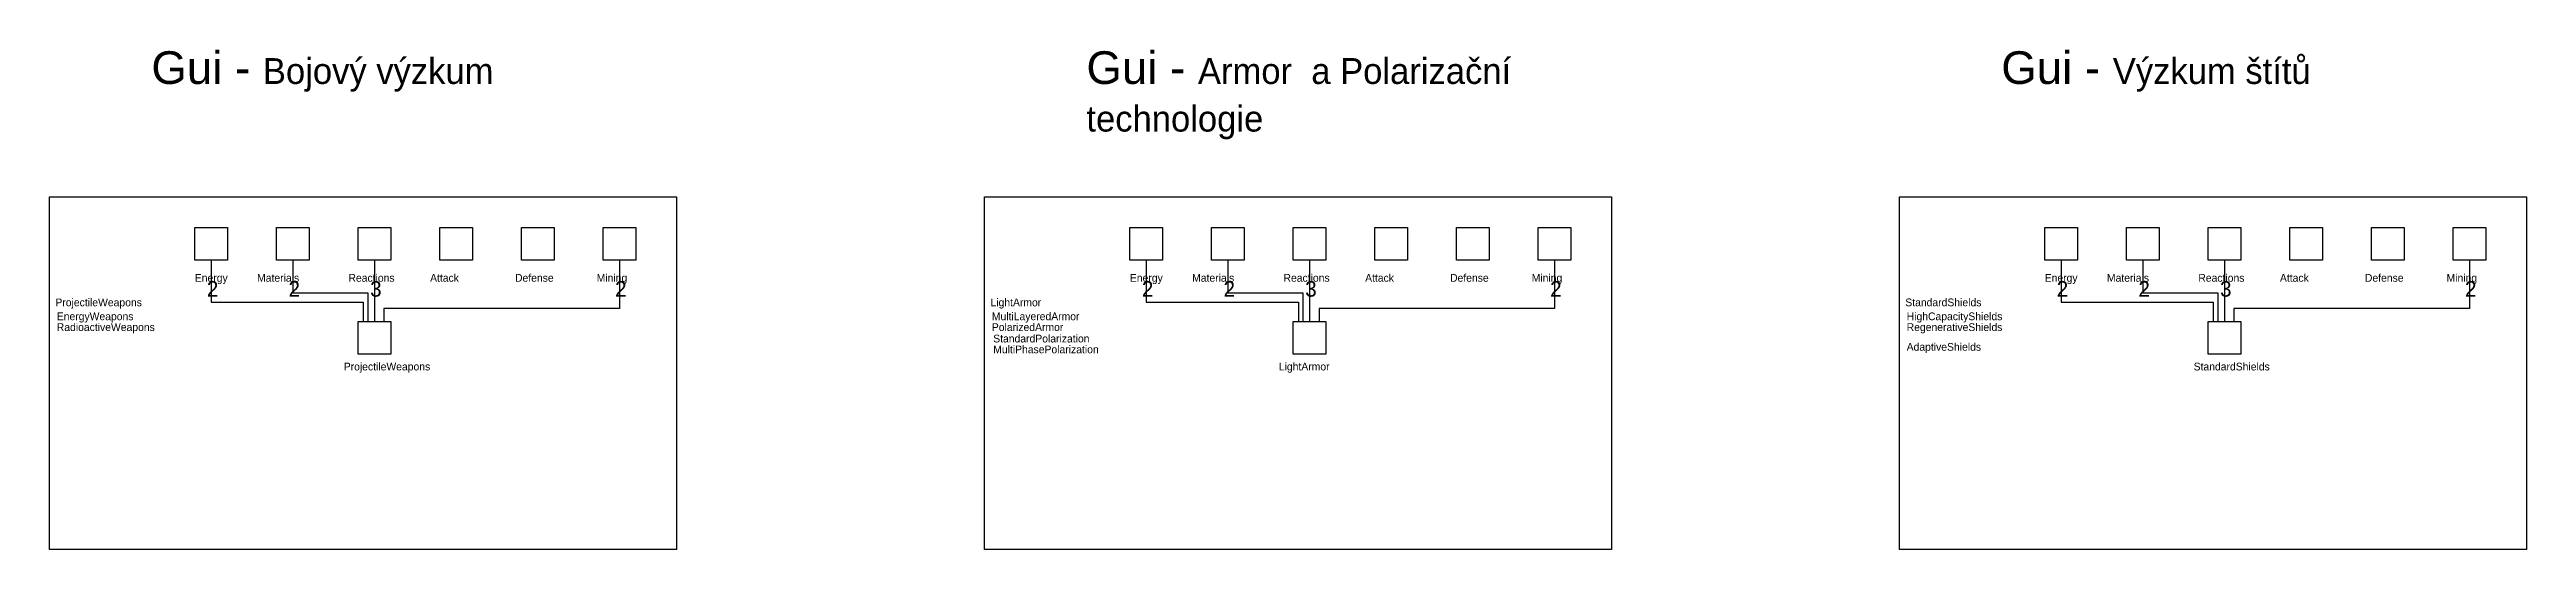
# Model space of a CAD drawing. Header units: millimetres. Extents: x 33057 to 249580, y -15894 to 47997.
# Drawn here: x 63393 to 70977, y -658 to 873 of the extents above; entities that cross this region are included whole.
import ezdxf

# ---------------------------------------------------------------- set-up
doc = ezdxf.new("R2010")
doc.units = ezdxf.units.MM
for name, color, linetype in [('Kce', 9, 'Continuous'), ('Prvky', 103, 'Continuous'), ('základní', 4, 'Continuous')]:
    doc.layers.add(name, color=color, linetype=linetype)
doc.layers.add('Layer2', color=231, linetype='Continuous', plot=False)
doc.layers.add('Obrys', color=253, linetype='Continuous', lineweight=30)
doc.styles.get("Standard").update_dxf_attribs({"font": 'arial.ttf'})

msp = doc.modelspace()

# ---------------------------------------------------------------- texts
at = {"layer": 'Obrys', "char_height": 100, "attachment_point": 1}
for s, insert in [('Gui - {\\fCascadia Mono|b0|i0|c238|p49;\\H0.79167x;\\C96;\\c32768;Bojový výzkum}', (63704.4, 867.3)), ('Gui - {\\fCascadia Mono|b0|i0|c238|p49;\\H0.79167x;\\C96;\\c32768;Armor  a Polarizační technologie}', (66567.5, 867.3)), ('Gui - {\\fCascadia Mono|b0|i0|c238|p49;\\H0.79167x;\\C96;\\c32768;Výzkum štítů}', (69368.7, 867.3))]:
    msp.add_mtext_dynamic_manual_height_columns(s, width=1557.371, gutter_width=12.5, heights=[347.9], dxfattribs=dict(at, insert=insert))
at = {"layer": 'Prvky', "char_height": 30, "attachment_point": 1}
for s, width, heights, insert in [('{\\fCascadia Mono|b0|i0|c238|p49;\\H0.79167x;\\C5;ProjectileWeapons}', 184.934, [40.3], (63410.6, 110.3)), ('{\\fCascadia Mono|b0|i0|c238|p49;\\H0.79167x;\\C5;LightArmor}', 151.558, [0], (66273.8, 110.3)), ('{\\fCascadia Mono|b0|i0|c238|p49;\\H0.79167x;StandardShields}', 151.558, [0], (69074.9, 110.3)), ('{\\fCascadia Mono|b0|i0|c238|p49;\\H0.79167x;\\C5;ProjectileWeapons}', 184.934, [40.3], (64293.5, -86.2)), ('{\\fCascadia Mono|b0|i0|c238|p49;\\H0.79167x;\\C5;LightArmor}', 151.558, [0], (67156.7, -86.2)), ('{\\fCascadia Mono|b0|i0|c238|p49;\\H0.79167x;StandardShields}', 151.558, [0], (69957.8, -86.2))]:
    msp.add_mtext_dynamic_manual_height_columns(s, width=width, gutter_width=12.5, heights=heights, dxfattribs=dict(at, insert=insert))
at = {"layer": 'základní', "attachment_point": 1}
for s, width, heights, insert, char_height in [('{\\fCascadia Mono|b0|i0|c238|p49;\\H0.79167x;Energy}', 151.558, [0], (63837.5, 185.4), 30), ('{\\fCascadia Mono|b0|i0|c238|p49;\\H0.79167x;2}', 41.455, [34], (63874.2, 163.5), 60), ('{\\fCascadia Mono|b0|i0|c238|p49;\\H0.79167x;\\C5;Materials}', 229.626, [0], (64028.1, 185.4), 30), ('{\\fCascadia Mono|b0|i0|c238|p49;\\H0.79167x;2}', 41.455, [34], (64124.2, 163.5), 60), ('{\\fCascadia Mono|b0|i0|c238|p49;\\H0.79167x;\\C5;Reactions}', 229.626, [0], (64307.9, 185.4), 30), ('{\\fCascadia Mono|b0|i0|c238|p49;\\H0.79167x;3}', 41.455, [34], (64374.2, 163.5), 60), ('{\\fCascadia Mono|b0|i0|c238|p49;\\H0.79167x;\\C5;Attack}', 229.626, [0], (64557.9, 185.4), 30), ('{\\fCascadia Mono|b0|i0|c238|p49;\\H0.79167x;Defense}', 229.626, [0], (64817.9, 185.4), 30), ('{\\fCascadia Mono|b0|i0|c238|p49;\\H0.79167x;Mining}', 229.626, [0], (65067.9, 185.4), 30), ('{\\fCascadia Mono|b0|i0|c238|p49;\\H0.79167x;2}', 41.455, [34], (65124.2, 163.5), 60), ('{\\fCascadia Mono|b0|i0|c238|p49;\\H0.79167x;Energy}', 151.558, [0], (66700.6, 185.4), 30), ('{\\fCascadia Mono|b0|i0|c238|p49;\\H0.79167x;2}', 41.455, [34], (66737.3, 163.5), 60), ('{\\fCascadia Mono|b0|i0|c238|p49;\\H0.79167x;\\C5;Materials}', 229.626, [0], (66891.2, 185.4), 30), ('{\\fCascadia Mono|b0|i0|c238|p49;\\H0.79167x;2}', 41.455, [34], (66987.3, 163.5), 60), ('{\\fCascadia Mono|b0|i0|c238|p49;\\H0.79167x;\\C5;Reactions}', 229.626, [0], (67171, 185.4), 30), ('{\\fCascadia Mono|b0|i0|c238|p49;\\H0.79167x;3}', 41.455, [34], (67237.3, 163.5), 60), ('{\\fCascadia Mono|b0|i0|c238|p49;\\H0.79167x;\\C5;Attack}', 229.626, [0], (67421, 185.4), 30), ('{\\fCascadia Mono|b0|i0|c238|p49;\\H0.79167x;Defense}', 229.626, [0], (67681, 185.4), 30), ('{\\fCascadia Mono|b0|i0|c238|p49;\\H0.79167x;Mining}', 229.626, [0], (67931, 185.4), 30), ('{\\fCascadia Mono|b0|i0|c238|p49;\\H0.79167x;2}', 41.455, [34], (67987.3, 163.5), 60), ('{\\fCascadia Mono|b0|i0|c238|p49;\\H0.79167x;Energy}', 151.558, [0], (69501.7, 185.4), 30), ('{\\fCascadia Mono|b0|i0|c238|p49;\\H0.79167x;2}', 41.455, [34], (69538.5, 163.5), 60), ('{\\fCascadia Mono|b0|i0|c238|p49;\\H0.79167x;\\C5;Materials}', 229.626, [0], (69692.3, 185.4), 30), ('{\\fCascadia Mono|b0|i0|c238|p49;\\H0.79167x;2}', 41.455, [34], (69788.5, 163.5), 60), ('{\\fCascadia Mono|b0|i0|c238|p49;\\H0.79167x;\\C5;Reactions}', 229.626, [0], (69972.1, 185.4), 30), ('{\\fCascadia Mono|b0|i0|c238|p49;\\H0.79167x;3}', 41.455, [34], (70038.5, 163.5), 60), ('{\\fCascadia Mono|b0|i0|c238|p49;\\H0.79167x;\\C5;Attack}', 229.626, [0], (70222.1, 185.4), 30), ('{\\fCascadia Mono|b0|i0|c238|p49;\\H0.79167x;Defense}', 229.626, [0], (70482.2, 185.4), 30), ('{\\fCascadia Mono|b0|i0|c238|p49;\\H0.79167x;Mining}', 229.626, [0], (70732.2, 185.4), 30), ('{\\fCascadia Mono|b0|i0|c238|p49;\\H0.79167x;2}', 41.455, [34], (70788.5, 163.5), 60), ('{\\fCascadia Mono|b0|i0|c238|p49;\\H0.79167x;EnergyWeapons}', 229.626, [0], (63414.8, 67.6), 30), ('{\\fCascadia Mono|b0|i0|c238|p49;\\H0.79167x;RadioactiveWeapons}', 229.626, [0], (63414.8, 34.5), 30), ('{\\fCascadia Mono|b0|i0|c238|p49;\\H0.79167x;MultiLayeredArmor}', 229.626, [0], (66277.9, 67.6), 30), ('{\\fCascadia Mono|b0|i0|c238|p49;\\H0.79167x;PolarizedArmor}', 229.626, [0], (66277.9, 34.5), 30), ('{\\fCascadia Mono|b0|i0|c238|p49;\\H0.79167x;StandardPolarization}', 229.626, [0], (66282.1, -0.5), 30), ('{\\fCascadia Mono|b0|i0|c238|p49;\\H0.79167x;HighCapacityShields}', 229.626, [0], (69079.1, 67.6), 30), ('{\\fCascadia Mono|b0|i0|c238|p49;\\H0.79167x;RegenerativeShields}', 229.626, [0], (69079.1, 34.5), 30), ('{\\fCascadia Mono|b0|i0|c238|p49;\\H0.79167x;MultiPhasePolarization}', 229.626, [0], (66282.1, -33.6), 30), ('{\\fCascadia Mono|b0|i0|c238|p49;\\H0.79167x;AdaptiveShields}', 229.626, [0], (69079.1, -25.9), 30)]:
    msp.add_mtext_dynamic_manual_height_columns(s, width=width, gutter_width=12.5, heights=heights, dxfattribs=dict(at, insert=insert, char_height=char_height))

# ---------------------------------------------------------------- linework, layer by layer
at = {"layer": 'Kce'}
for p, q in [((63837.8, 327.5), (63937.8, 327.5)), ((63937.8, 327.5), (63937.8, 227.5)), ((64087.8, 327.5), (64187.8, 327.5)), ((64187.8, 327.5), (64187.8, 227.5)), ((64337.8, 327.5), (64437.8, 327.5)), ((64437.8, 327.5), (64437.8, 227.5)), ((64587.8, 327.5), (64687.8, 327.5)), ((64687.8, 327.5), (64687.8, 227.5)), ((64837.8, 327.5), (64937.8, 327.5)), ((64937.8, 327.5), (64937.8, 227.5)), ((65087.8, 327.5), (65187.8, 327.5)), ((65187.8, 327.5), (65187.8, 227.5)), ((66700.9, 327.5), (66800.9, 327.5)), ((66800.9, 327.5), (66800.9, 227.5)), ((66950.9, 327.5), (67050.9, 327.5)), ((67050.9, 327.5), (67050.9, 227.5)), ((67200.9, 327.5), (67300.9, 327.5)), ((67300.9, 327.5), (67300.9, 227.5)), ((67450.9, 327.5), (67550.9, 327.5)), ((67550.9, 327.5), (67550.9, 227.5)), ((67700.9, 327.5), (67800.9, 327.5)), ((67800.9, 327.5), (67800.9, 227.5)), ((67950.9, 327.5), (68050.9, 327.5)), ((68050.9, 327.5), (68050.9, 227.5)), ((69502, 327.5), (69602, 327.5)), ((69602, 327.5), (69602, 227.5)), ((69752, 327.5), (69852, 327.5)), ((69852, 327.5), (69852, 227.5)), ((70002, 327.5), (70102, 327.5)), ((70102, 327.5), (70102, 227.5)), ((70252, 327.5), (70352, 327.5)), ((70352, 327.5), (70352, 227.5)), ((70502, 327.5), (70602, 327.5)), ((70602, 327.5), (70602, 227.5)), ((70752, 327.5), (70852, 327.5)), ((70852, 327.5), (70852, 227.5)), ((64437.8, 39.5), (64437.8, -60.5)), ((67300.9, 39.5), (67300.9, -60.5)), ((70102, 39.5), (70102, -60.5))]:
    msp.add_line(p, q, dxfattribs=at)
at = {"layer": 'Layer2'}
for p, q in [((63887.8, 227.5), (63887.8, 99.1)), ((64137.8, 227.5), (64137.8, 127.2)), ((64387.8, 227.5), (64387.8, 39.5)), ((65137.8, 227.5), (65137.8, 79.4)), ((66750.9, 227.5), (66750.9, 99.1)), ((67000.9, 227.5), (67000.9, 127.2)), ((67250.9, 227.5), (67250.9, 39.5)), ((68000.9, 227.5), (68000.9, 79.4)), ((69552, 227.5), (69552, 99.1)), ((69802, 227.5), (69802, 127.2)), ((70052, 227.5), (70052, 39.5)), ((70802, 227.5), (70802, 79.4)), ((63887.8, 99.1), (64353.4, 99.1)), ((64137.8, 127.2), (64367.5, 127.2)), ((64353.4, 99.1), (64353.4, 39.5)), ((64367.5, 127.2), (64367.5, 39.5)), ((65137.8, 79.4), (64416.7, 79.4)), ((64416.7, 79.4), (64416.7, 39.5)), ((66750.9, 99.1), (67216.6, 99.1)), ((67000.9, 127.2), (67230.6, 127.2)), ((67216.6, 99.1), (67216.6, 39.5)), ((67230.6, 127.2), (67230.6, 39.5)), ((68000.9, 79.4), (67279.8, 79.4)), ((67279.8, 79.4), (67279.8, 39.5)), ((69552, 99.1), (70017.7, 99.1)), ((69802, 127.2), (70031.8, 127.2)), ((70017.7, 99.1), (70017.7, 39.5)), ((70031.8, 127.2), (70031.8, 39.5)), ((70802, 79.4), (70080.9, 79.4)), ((70080.9, 79.4), (70080.9, 39.5))]:
    msp.add_line(p, q, dxfattribs=at)
at = {"layer": 'Obrys'}
for points in [[(63392.6, 421.8), (65312.6, 421.8), (65312.6, -658.2), (63392.6, -658.2)], [(66255.7, 421.8), (68175.7, 421.8), (68175.7, -658.2), (66255.7, -658.2)], [(69056.9, 421.8), (70976.9, 421.8), (70976.9, -658.2), (69056.9, -658.2)], [(63837.8, 327.5), (63937.8, 327.5), (63937.8, 227.5), (63837.8, 227.5)], [(64087.8, 327.5), (64187.8, 327.5), (64187.8, 227.5), (64087.8, 227.5)], [(64337.8, 327.5), (64437.8, 327.5), (64437.8, 227.5), (64337.8, 227.5)], [(64587.8, 327.5), (64687.8, 327.5), (64687.8, 227.5), (64587.8, 227.5)], [(64837.8, 327.5), (64937.8, 327.5), (64937.8, 227.5), (64837.8, 227.5)], [(65087.8, 327.5), (65187.8, 327.5), (65187.8, 227.5), (65087.8, 227.5)], [(66700.9, 327.5), (66800.9, 327.5), (66800.9, 227.5), (66700.9, 227.5)], [(66950.9, 327.5), (67050.9, 327.5), (67050.9, 227.5), (66950.9, 227.5)], [(67200.9, 327.5), (67300.9, 327.5), (67300.9, 227.5), (67200.9, 227.5)], [(67450.9, 327.5), (67550.9, 327.5), (67550.9, 227.5), (67450.9, 227.5)], [(67700.9, 327.5), (67800.9, 327.5), (67800.9, 227.5), (67700.9, 227.5)], [(67950.9, 327.5), (68050.9, 327.5), (68050.9, 227.5), (67950.9, 227.5)], [(69502, 327.5), (69602, 327.5), (69602, 227.5), (69502, 227.5)], [(69752, 327.5), (69852, 327.5), (69852, 227.5), (69752, 227.5)], [(70002, 327.5), (70102, 327.5), (70102, 227.5), (70002, 227.5)], [(70252, 327.5), (70352, 327.5), (70352, 227.5), (70252, 227.5)], [(70502, 327.5), (70602, 327.5), (70602, 227.5), (70502, 227.5)], [(70752, 327.5), (70852, 327.5), (70852, 227.5), (70752, 227.5)], [(64337.8, 39.5), (64437.8, 39.5), (64437.8, -60.5), (64337.8, -60.5)], [(67200.9, 39.5), (67300.9, 39.5), (67300.9, -60.5), (67200.9, -60.5)], [(70002, 39.5), (70102, 39.5), (70102, -60.5), (70002, -60.5)]]:
    msp.add_lwpolyline(points, close=True, dxfattribs=at)
at = {"layer": 'základní'}
for p, q in [((63392.6, -658.2), (63392.6, 421.8)), ((63392.6, 421.8), (65312.6, 421.8)), ((65312.6, 421.8), (65312.6, -658.2)), ((66255.7, -658.2), (66255.7, 421.8)), ((66255.7, 421.8), (68175.7, 421.8)), ((68175.7, 421.8), (68175.7, -658.2)), ((69056.9, -658.2), (69056.9, 421.8)), ((69056.9, 421.8), (70976.9, 421.8)), ((70976.9, 421.8), (70976.9, -658.2)), ((65312.6, -658.2), (63392.6, -658.2)), ((68175.7, -658.2), (66255.7, -658.2)), ((70976.9, -658.2), (69056.9, -658.2))]:
    msp.add_line(p, q, dxfattribs=at)

msp.set_redraw_order([(e.dxf.handle, doc.entitydb.next_handle()) for e in msp.query("TEXT MTEXT ATTDEF DIMENSION ARC_DIMENSION")])  # texts and dimensions are drawn at this point

doc.saveas('drawing.dxf')
